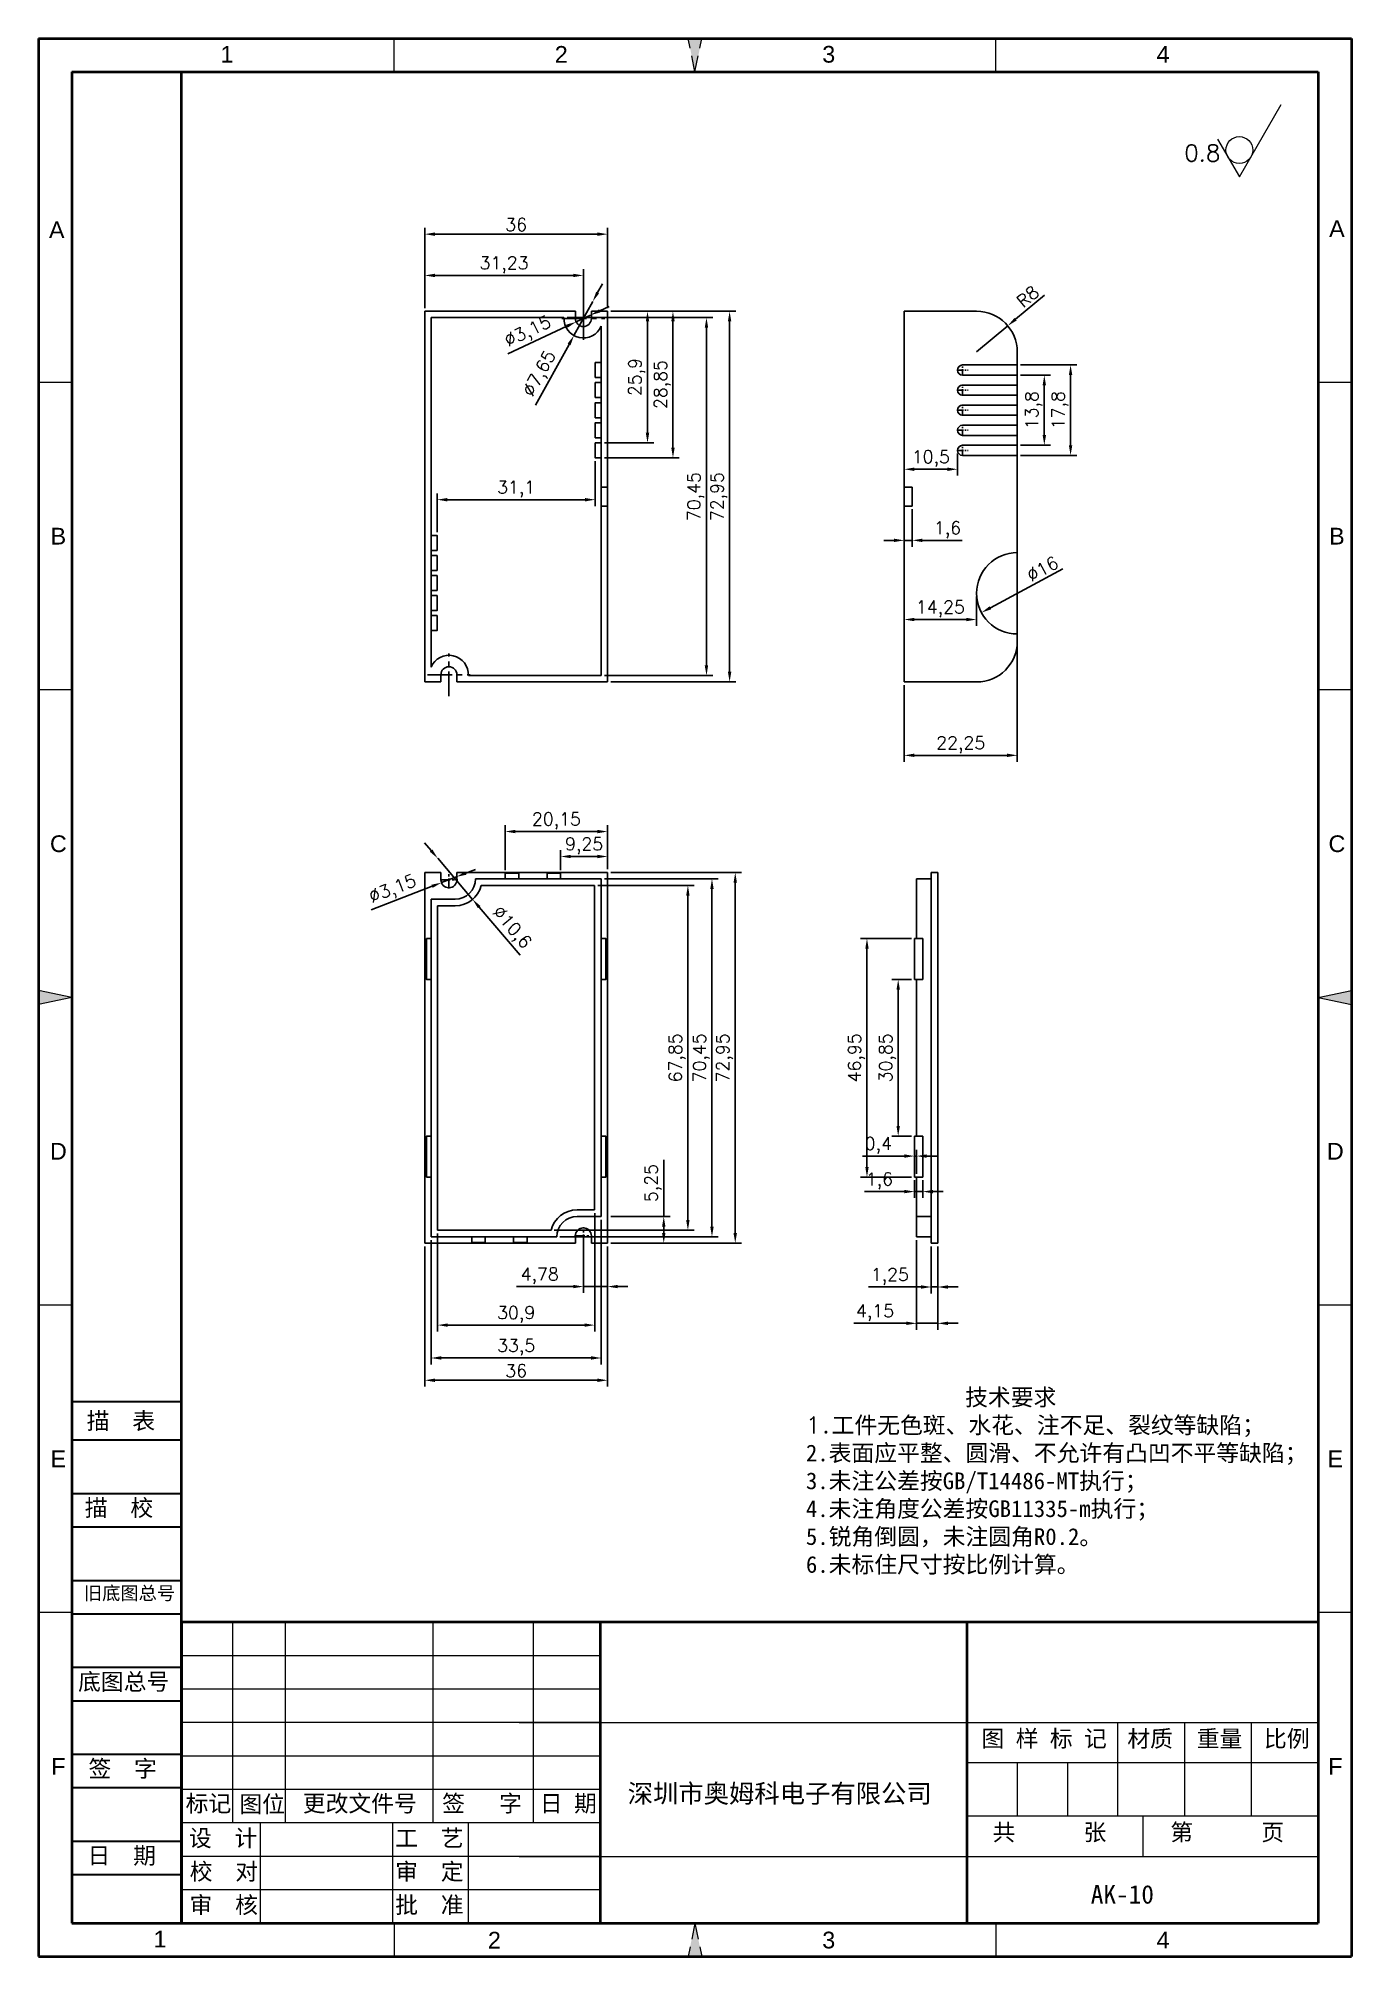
# Model space of a CAD drawing. Header units: millimetres. Extents: x 44042 to 44300, y -471 to -94.
import ezdxf
from ezdxf.enums import TextEntityAlignment as Align

# ---------------------------------------------------------------- set-up
doc = ezdxf.new("R2010")
doc.units = ezdxf.units.MM
for name, pattern in [('ACAD_ISO10W100', [18, 12, -3, 0, -3]), ('CENTER', [50.8, 31.75, -6.35, 6.35, -6.35]), ('HIDDEN2', [4.7625, 3.175, -1.5875])]:
    doc.linetypes.add(name, pattern=pattern)
for name, color, linetype, lineweight in [('dim', 82, 'Continuous', 9), ('图层1', 7, 'ACAD_ISO10W100', 15), ('图层2', 7, 'Continuous', 30), ('图层3', 7, 'Continuous', 15), ('图层4', 7, 'Continuous', 40), ('图层5', 7, 'HIDDEN2', 15), ('细实线', 3, 'Continuous', 18)]:
    doc.layers.add(name, color=color, linetype=linetype, lineweight=lineweight)
doc.layers.add('尺寸线', color=7, linetype='Continuous')
doc.styles.get("Standard").update_dxf_attribs({"font": 'txt', "bigfont": 'gbcbig.shx'})
doc.styles.add('样式 3', font='arial.ttf', dxfattribs={"height": 3.8})
doc.dimstyles.new('ISO-25', dxfattribs={"dimtxt": 2.5, "dimasz": 2.5, "dimexe": 1.25, "dimexo": 0.625, "dimtad": 1, "dimtxsty": 'Standard', "dimcen": 2.5, "dimadec": 0, "dimazin": 0, "dimtfac": 1, "dimtmove": 0, "dimatfit": 3, "dimfxl": 0, "dimarcsym": 0})

msp = doc.modelspace()

# ---------------------------------------------------------------- texts
at = {"layer": '图层1', "color": 0, "style": '样式 3'}
for s, p in [('B', (44045.629, -191.735)), ('B', (44297.207, -191.735)), ('C', (44045.629, -252.259)), ('C', (44297.207, -252.259)), ('D', (44045.629, -312.784)), ('D', (44296.898, -312.784)), ('E', (44045.629, -373.308)), ('E', (44296.898, -373.308)), ('F', (44045.629, -433.832)), ('F', (44296.898, -433.832))]:
    msp.add_text(s, height=3.289, dxfattribs=at).set_placement(p, align=Align.MIDDLE)
at = {"layer": '图层1', "color": 0, "attachment_point": 1}
for s, insert, char_height, width in [('{\\fSimSun|b0|i0|c134|p2;图 样 标 记}', (44227.275, -426.707), 3.28936, 40.80951), ('{\\fSimSun|b0|i0|c134|p2;材质 }', (44255.965, -426.721), 3.28936, 27.43366), ('{\\fSimSun|b0|i0|c134|p2;深圳市奥姆科电子有限公司}', (44157.659, -437.335), 3.65484, 69.05943), ('{\\fSimSun|b0|i0|c134|p2;标记}', (44070.673, -439.463), 3.28936, 9.21021), ('{\\fSimSun|b0|i0|c134|p2;图位}', (44081.236, -439.596), 3.28936, 9.21021), ('{\\fSimSun|b0|i0|c134|p2;更改文件号}', (44093.725, -439.463), 3.28936, 27.43366), ('{\\fSimSun|b0|i0|c134|p2;审  核}', (44071.447, -459.447), 3.28936, 26.67447), ('{\\fSimSun|b0|i0|c134|p2;批  准}', (44111.915, -459.447), 3.28936, 27.43366), ('{\\fSimSun|b0|i0|c134|p2;AK-10}', (44248.775, -457.183), 3.65484, 45.3439)]:
    msp.add_mtext(s, dxfattribs=dict(at, insert=insert, char_height=char_height, width=width))
at = {"layer": '图层2', "color": 0, "attachment_point": 1}
for s, insert, char_height, width in [('{\\fSimSun|b0|i0|c134|p2;描\\fSimSun|b0|i0|c0|p2;  \\fSimSun|b0|i0|c134|p2;表}', (44051.212, -364.202), 3.28932, 36.85909), ('{\\fSimSun|b0|i0|c134|p2;描\\fSimSun|b0|i0|c0|p2;  \\fSimSun|b0|i0|c134|p2;校}', (44050.837, -381.306), 3.28932, 36.85909), ('{\\fSimSun|b0|i0|c134|p2;旧底图总号}', (44050.652, -398.411), 2.63149, 36.85909), ('{\\fSimSun|b0|i0|c134|p2;底图总号}', (44049.511, -415.515), 3.28932, 36.85909), ('{\\fSimSun|b0|i0|c134|p2;重量 }', (44269.622, -426.721), 3.28936, 27.43366), ('{\\fSimSun|b0|i0|c134|p2;比例 }', (44282.856, -426.721), 3.28936, 27.43366), ('{\\fSimSun|b0|i0|c134|p2;签\\fSimSun|b0|i0|c0|p2;  \\fSimSun|b0|i0|c134|p2;字}', (44051.549, -432.62), 3.28932, 36.85909), ('{\\fSimSun|b0|i0|c134|p2;签   字}', (44121.154, -439.463), 3.28936, 27.43366), ('{\\fSimSun|b0|i0|c134|p2;日 期}', (44140.369, -439.463), 3.28936, 27.43366), ('{\\fSimSun|b0|i0|c134|p2;共      张}', (44229.443, -445.127), 3.28936, 36.39373), ('{\\fSimSun|b0|i0|c134|p2;第      页}', (44264.419, -445.127), 3.28936, 33.78054), ('{\\fSimSun|b0|i0|c134|p2;设  计}', (44071.319, -446.29), 3.28936, 25.4978), ('{\\fSimSun|b0|i0|c134|p2;工  艺}', (44111.915, -446.29), 3.28936, 27.43366), ('{\\fSimSun|b0|i0|c134|p2;日\\fSimSun|b0|i0|c0|p2;  \\fSimSun|b0|i0|c134|p2;期}', (44051.361, -449.724), 3.28932, 36.85909), ('{\\fSimSun|b0|i0|c134|p2;校  对}', (44071.478, -452.869), 3.28936, 23.85023), ('{\\fSimSun|b0|i0|c134|p2;审  定}', (44111.915, -452.869), 3.28936, 27.43366)]:
    msp.add_mtext(s, dxfattribs=dict(at, insert=insert, char_height=char_height, width=width))
at = {"layer": '图层3', "color": 0, "insert": (44192.728, -359.54), "char_height": 3.28936, "width": 155.79836, "attachment_point": 1}
msp.add_mtext('{\\fSimSun|b0|i0|c134|p54;              技术要求\\P}1{\\fSimSun|b0|i0|c134|p54;.工件无色斑、水花、注不足、裂纹等缺陷；\\P2.表面应平整、圆滑、不允许有凸凹不平等缺陷；\\P3.未注公差按GB/T14486-MT执行；\\P4.未注角度公差按GB11335-m执行；\\P5.锐角倒圆，未注圆角R0.2。}\\P{\\fSimSun|b0|i0|c134|p2;6.未标住尺寸按比例计算。}', dxfattribs=at)
at = {"layer": '图层5', "color": 0, "style": '样式 3'}
for s, p in [('1', (44078.797, -96.908)), ('2', (44144.584, -96.908)), ('3', (44197.214, -96.908)), ('4', (44263.001, -96.908)), ('A', (44045.31, -131.451)), ('A', (44297.207, -131.211)), ('1', (44065.64, -467.804)), ('2', (44131.427, -468)), ('3', (44197.214, -468)), ('4', (44263.001, -468))]:
    msp.add_text(s, height=3.289, dxfattribs=at).set_placement(p, align=Align.MIDDLE)
at = {"layer": '细实线', "color": 0, "insert": (44267.197, -114.7), "char_height": 3.2894, "width": 12.28066, "attachment_point": 1}
msp.add_mtext('0.8', dxfattribs=at)

# ---------------------------------------------------------------- blocks, each defined once
blk = doc.blocks.new('*D3560')
at = {"layer": 'Defpoints', "color": 0, "transparency": 16777216}
for p in [(44153.71, -257.92), (44178.82, -257.92), (44153.71, -330.87)]:
    blk.add_point(p, dxfattribs=at)
at = {"layer": 'dim', "color": 0, "lineweight": -2, "transparency": 16777216}
for p, q in [((44154.33, -257.92), (44180.07, -257.92)), ((44178.82, -328.87), (44178.82, -259.92)), ((44154.33, -330.87), (44180.07, -330.87))]:
    blk.add_line(p, q, dxfattribs=at)
at = {"layer": 'dim', "color": 0, "transparency": 16777216}
for points in [[(44178.48, -259.92), (44179.15, -259.92), (44178.82, -257.92)], [(44178.48, -328.87), (44179.15, -328.87), (44178.82, -330.87)]]:
    blk.add_solid(points, dxfattribs=at)
at = {"layer": 'dim', "color": 0, "transparency": 16777216, "insert": (44176.73, -294.4), "char_height": 2.5, "attachment_point": 5, "rotation": 90}
blk.add_mtext('72,95', dxfattribs=at)
blk = doc.blocks.new('*D3561')
at = {"layer": 'Defpoints', "color": 0, "transparency": 16777216}
for p in [(44153.71, -325.62), (44164.75, -325.62), (44154.33, -330.87)]:
    blk.add_point(p, dxfattribs=at)
at = {"layer": 'dim', "color": 0, "lineweight": -2, "transparency": 16777216}
for p, q in [((44164.75, -325.62), (44164.75, -314.46)), ((44154.33, -325.62), (44166, -325.62)), ((44164.75, -328.87), (44164.75, -327.62)), ((44154.96, -330.87), (44166, -330.87))]:
    blk.add_line(p, q, dxfattribs=at)
at = {"layer": 'dim', "color": 0, "transparency": 16777216}
for points in [[(44164.42, -327.62), (44165.08, -327.62), (44164.75, -325.62)], [(44164.42, -328.87), (44165.08, -328.87), (44164.75, -330.87)]]:
    blk.add_solid(points, dxfattribs=at)
at = {"layer": 'dim', "color": 0, "transparency": 16777216, "insert": (44162.67, -319.04), "char_height": 2.5, "attachment_point": 5, "rotation": 90}
blk.add_mtext('5,25', dxfattribs=at)
blk = doc.blocks.new('*D3562')
at = {"layer": 'Defpoints', "color": 0, "transparency": 16777216}
for p in [(44152.46, -259.17), (44174.24, -259.17), (44143.71, -329.62)]:
    blk.add_point(p, dxfattribs=at)
at = {"layer": 'dim', "color": 0, "lineweight": -2, "transparency": 16777216}
for p, q in [((44153.08, -259.17), (44175.49, -259.17)), ((44174.24, -327.62), (44174.24, -261.17)), ((44144.33, -329.62), (44175.49, -329.62))]:
    blk.add_line(p, q, dxfattribs=at)
at = {"layer": 'dim', "color": 0, "transparency": 16777216}
for points in [[(44173.9, -261.17), (44174.57, -261.17), (44174.24, -259.17)], [(44173.9, -327.62), (44174.57, -327.62), (44174.24, -329.62)]]:
    blk.add_solid(points, dxfattribs=at)
at = {"layer": 'dim', "color": 0, "transparency": 16777216, "insert": (44172.15, -294.4), "char_height": 2.5, "attachment_point": 5, "rotation": 90}
blk.add_mtext('70,45', dxfattribs=at)
blk = doc.blocks.new('*D3563')
at = {"layer": 'Defpoints', "color": 0, "transparency": 16777216}
for p in [(44151.16, -260.47), (44169.5, -260.47), (44142.57, -328.32)]:
    blk.add_point(p, dxfattribs=at)
at = {"layer": 'dim', "color": 0, "lineweight": -2, "transparency": 16777216}
for p, q in [((44151.78, -260.47), (44170.75, -260.47)), ((44169.5, -326.32), (44169.5, -262.47)), ((44143.19, -328.32), (44170.75, -328.32))]:
    blk.add_line(p, q, dxfattribs=at)
at = {"layer": 'dim', "color": 0, "transparency": 16777216}
for points in [[(44169.16, -262.47), (44169.83, -262.47), (44169.5, -260.47)], [(44169.16, -326.32), (44169.83, -326.32), (44169.5, -328.32)]]:
    blk.add_solid(points, dxfattribs=at)
at = {"layer": 'dim', "color": 0, "transparency": 16777216, "insert": (44167.41, -294.4), "char_height": 2.5, "attachment_point": 5, "rotation": 90}
blk.add_mtext('67,85', dxfattribs=at)
blk = doc.blocks.new('*D3564')
at = {"layer": 'Defpoints', "color": 0, "transparency": 16777216}
for p in [(44217.4, -330.87), (44218.65, -330.87), (44217.4, -339.49)]:
    blk.add_point(p, dxfattribs=at)
at = {"layer": 'dim', "color": 0, "lineweight": -2, "transparency": 16777216}
for p, q in [((44217.4, -331.5), (44217.4, -340.74)), ((44218.65, -331.5), (44218.65, -340.74)), ((44215.4, -339.49), (44205.07, -339.49)), ((44218.65, -339.49), (44217.4, -339.49)), ((44220.65, -339.49), (44222.65, -339.49))]:
    blk.add_line(p, q, dxfattribs=at)
at = {"layer": 'dim', "color": 0, "transparency": 16777216}
for points in [[(44215.4, -339.16), (44215.4, -339.82), (44217.4, -339.49)], [(44220.65, -339.16), (44220.65, -339.82), (44218.65, -339.49)]]:
    blk.add_solid(points, dxfattribs=at)
at = {"layer": 'dim', "color": 0, "transparency": 16777216, "insert": (44209.23, -337.41), "char_height": 2.5, "attachment_point": 5}
blk.add_mtext('1,25', dxfattribs=at)
blk = doc.blocks.new('*D3565')
at = {"layer": 'Defpoints', "color": 0, "transparency": 16777216}
for p in [(44214.5, -329.62), (44218.65, -330.87), (44214.5, -346.64)]:
    blk.add_point(p, dxfattribs=at)
at = {"layer": 'dim', "color": 0, "lineweight": -2, "transparency": 16777216}
for p, q in [((44214.5, -330.25), (44214.5, -347.89)), ((44218.65, -331.5), (44218.65, -347.89)), ((44212.5, -346.64), (44202.17, -346.64)), ((44218.65, -346.64), (44214.5, -346.64)), ((44220.65, -346.64), (44222.65, -346.64))]:
    blk.add_line(p, q, dxfattribs=at)
at = {"layer": 'dim', "color": 0, "transparency": 16777216}
for points in [[(44212.5, -346.31), (44212.5, -346.97), (44214.5, -346.64)], [(44220.65, -346.31), (44220.65, -346.97), (44218.65, -346.64)]]:
    blk.add_solid(points, dxfattribs=at)
at = {"layer": 'dim', "color": 0, "transparency": 16777216, "insert": (44206.33, -344.56), "char_height": 2.5, "attachment_point": 5}
blk.add_mtext('4,15', dxfattribs=at)
blk = doc.blocks.new('*D3566')
at = {"layer": 'Defpoints', "color": 0, "transparency": 16777216}
for p in [(44214.1, -317.87), (44214.1, -320.72), (44215.7, -317.87)]:
    blk.add_point(p, dxfattribs=at)
at = {"layer": 'dim', "color": 0, "lineweight": -2, "transparency": 16777216}
for p, q in [((44212.1, -320.72), (44204.27, -320.72)), ((44214.1, -318.5), (44214.1, -321.97)), ((44215.7, -320.72), (44214.1, -320.72)), ((44215.7, -318.5), (44215.7, -321.97)), ((44217.7, -320.72), (44219.7, -320.72))]:
    blk.add_line(p, q, dxfattribs=at)
at = {"layer": 'dim', "color": 0, "transparency": 16777216}
for points in [[(44212.1, -320.38), (44212.1, -321.05), (44214.1, -320.72)], [(44217.7, -320.38), (44217.7, -321.05), (44215.7, -320.72)]]:
    blk.add_solid(points, dxfattribs=at)
at = {"layer": 'dim', "color": 0, "transparency": 16777216, "insert": (44207.18, -318.63), "char_height": 2.5, "attachment_point": 5}
blk.add_mtext('1,6', dxfattribs=at)
blk = doc.blocks.new('*D3567')
at = {"layer": 'Defpoints', "color": 0, "transparency": 16777216}
for p in [(44214.1, -313.73), (44214.1, -317.87), (44214.5, -317.87)]:
    blk.add_point(p, dxfattribs=at)
at = {"layer": 'dim', "color": 0, "lineweight": -2, "transparency": 16777216}
for p, q in [((44214.1, -317.25), (44214.1, -312.48)), ((44214.5, -317.25), (44214.5, -312.48)), ((44212.1, -313.73), (44203.85, -313.73)), ((44214.5, -313.73), (44214.1, -313.73)), ((44216.5, -313.73), (44218.5, -313.73))]:
    blk.add_line(p, q, dxfattribs=at)
at = {"layer": 'dim', "color": 0, "transparency": 16777216}
for points in [[(44212.1, -313.39), (44212.1, -314.06), (44214.1, -313.73)], [(44216.5, -313.39), (44216.5, -314.06), (44214.5, -313.73)]]:
    blk.add_solid(points, dxfattribs=at)
at = {"layer": 'dim', "color": 0, "transparency": 16777216, "insert": (44206.97, -311.64), "char_height": 2.5, "attachment_point": 5}
blk.add_mtext('0,4', dxfattribs=at)
blk = doc.blocks.new('*D3568')
at = {"layer": 'Defpoints', "color": 0, "transparency": 16777216}
for p in [(44210.88, -278.97), (44214.1, -278.97), (44214.1, -309.82)]:
    blk.add_point(p, dxfattribs=at)
at = {"layer": 'dim', "color": 0, "lineweight": -2, "transparency": 16777216}
for p, q in [((44213.47, -278.97), (44209.63, -278.97)), ((44210.88, -307.82), (44210.88, -280.97)), ((44213.47, -309.82), (44209.63, -309.82))]:
    blk.add_line(p, q, dxfattribs=at)
at = {"layer": 'dim', "color": 0, "transparency": 16777216}
for points in [[(44210.55, -280.97), (44211.21, -280.97), (44210.88, -278.97)], [(44210.55, -307.82), (44211.21, -307.82), (44210.88, -309.82)]]:
    blk.add_solid(points, dxfattribs=at)
at = {"layer": 'dim', "color": 0, "transparency": 16777216, "insert": (44208.8, -294.4), "char_height": 2.5, "attachment_point": 5, "rotation": 90}
blk.add_mtext('30,85', dxfattribs=at)
blk = doc.blocks.new('*D3569')
at = {"layer": 'Defpoints', "color": 0, "transparency": 16777216}
for p in [(44204.74, -270.92), (44214.1, -270.92), (44214.1, -317.87)]:
    blk.add_point(p, dxfattribs=at)
at = {"layer": 'dim', "color": 0, "lineweight": -2, "transparency": 16777216}
for p, q in [((44213.47, -270.92), (44203.49, -270.92)), ((44204.74, -315.87), (44204.74, -272.92)), ((44213.47, -317.87), (44203.49, -317.87))]:
    blk.add_line(p, q, dxfattribs=at)
at = {"layer": 'dim', "color": 0, "transparency": 16777216}
for points in [[(44204.41, -272.92), (44205.07, -272.92), (44204.74, -270.92)], [(44204.41, -315.87), (44205.07, -315.87), (44204.74, -317.87)]]:
    blk.add_solid(points, dxfattribs=at)
at = {"layer": 'dim', "color": 0, "transparency": 16777216, "insert": (44202.66, -294.4), "char_height": 2.5, "attachment_point": 5, "rotation": 90}
blk.add_mtext('46,95', dxfattribs=at)
blk = doc.blocks.new('*D3570')
at = {"layer": 'Defpoints', "color": 0, "transparency": 16777216}
for p in [(44148.93, -329.45), (44153.71, -330.87), (44148.93, -339.41)]:
    blk.add_point(p, dxfattribs=at)
at = {"layer": 'dim', "color": 0, "lineweight": -2, "transparency": 16777216}
for p, q in [((44148.93, -330.07), (44148.93, -340.66)), ((44153.71, -331.5), (44153.71, -340.66)), ((44146.93, -339.41), (44135.76, -339.41)), ((44153.71, -339.41), (44148.93, -339.41)), ((44155.71, -339.41), (44157.71, -339.41))]:
    blk.add_line(p, q, dxfattribs=at)
at = {"layer": 'dim', "color": 0, "transparency": 16777216}
for points in [[(44146.93, -339.07), (44146.93, -339.74), (44148.93, -339.41)], [(44155.71, -339.07), (44155.71, -339.74), (44153.71, -339.41)]]:
    blk.add_solid(points, dxfattribs=at)
at = {"layer": 'dim', "color": 0, "transparency": 16777216, "insert": (44140.35, -337.32), "char_height": 2.5, "attachment_point": 5}
blk.add_mtext('4,78', dxfattribs=at)
blk = doc.blocks.new('*D3571')
at = {"layer": 'Defpoints', "color": 0, "transparency": 16777216}
for p in [(44144.46, -254.77), (44144.46, -258.07), (44153.71, -257.92)]:
    blk.add_point(p, dxfattribs=at)
at = {"layer": 'dim', "color": 0, "lineweight": -2, "transparency": 16777216}
for p, q in [((44144.46, -257.45), (44144.46, -253.52)), ((44151.71, -254.77), (44146.46, -254.77)), ((44153.71, -257.3), (44153.71, -253.52))]:
    blk.add_line(p, q, dxfattribs=at)
at = {"layer": 'dim', "color": 0, "transparency": 16777216}
for points in [[(44146.46, -254.44), (44146.46, -255.11), (44144.46, -254.77)], [(44151.71, -254.44), (44151.71, -255.11), (44153.71, -254.77)]]:
    blk.add_solid(points, dxfattribs=at)
at = {"layer": 'dim', "color": 0, "transparency": 16777216, "insert": (44149.08, -252.69), "char_height": 2.5, "attachment_point": 5}
blk.add_mtext('9,25', dxfattribs=at)
blk = doc.blocks.new('*D3572')
at = {"layer": 'Defpoints', "color": 0, "transparency": 16777216}
for p in [(44133.56, -249.86), (44133.56, -258.07), (44153.71, -257.92)]:
    blk.add_point(p, dxfattribs=at)
at = {"layer": 'dim', "color": 0, "lineweight": -2, "transparency": 16777216}
for p, q in [((44133.56, -257.45), (44133.56, -248.61)), ((44153.71, -257.3), (44153.71, -248.61)), ((44151.71, -249.86), (44135.56, -249.86))]:
    blk.add_line(p, q, dxfattribs=at)
at = {"layer": 'dim', "color": 0, "transparency": 16777216}
for points in [[(44135.56, -249.53), (44135.56, -250.2), (44133.56, -249.86)], [(44151.71, -249.53), (44151.71, -250.2), (44153.71, -249.86)]]:
    blk.add_solid(points, dxfattribs=at)
at = {"layer": 'dim', "color": 0, "transparency": 16777216, "insert": (44143.63, -247.78), "char_height": 2.5, "attachment_point": 5}
blk.add_mtext('20,15', dxfattribs=at)
blk = doc.blocks.new('*D3573')
at = {"layer": 'Defpoints', "color": 0, "transparency": 16777216}
for p in [(44120.27, -255.13), (44127.14, -263.21)]:
    blk.add_point(p, dxfattribs=at)
at = {"layer": 'dim', "color": 0, "lineweight": -2, "transparency": 16777216}
for p, q in [((44118.98, -253.61), (44117.68, -252.09)), ((44120.27, -255.13), (44127.14, -263.21)), ((44136.47, -274.2), (44128.43, -264.74))]:
    blk.add_line(p, q, dxfattribs=at)
at = {"layer": 'dim', "color": 0, "transparency": 16777216}
for points in [[(44119.23, -253.39), (44118.72, -253.83), (44120.27, -255.13)], [(44128.69, -264.52), (44128.18, -264.95), (44127.14, -263.21)]]:
    blk.add_solid(points, dxfattribs=at)
at = {"layer": 'dim', "color": 0, "transparency": 16777216, "insert": (44134.69, -268.88), "char_height": 2.5, "attachment_point": 5, "rotation": 310.3628}
blk.add_mtext('∅10,6', dxfattribs=at)
blk = doc.blocks.new('*D3574')
at = {"layer": 'Defpoints', "color": 0, "transparency": 16777216}
for p in [(44121.01, -259.92), (44123.95, -258.78)]:
    blk.add_point(p, dxfattribs=at)
at = {"layer": 'dim', "color": 0, "lineweight": -2, "transparency": 16777216}
for p, q in [((44123.95, -258.78), (44121.01, -259.92)), ((44125.81, -258.05), (44127.68, -257.33)), ((44107.19, -265.3), (44119.15, -260.64))]:
    blk.add_line(p, q, dxfattribs=at)
at = {"layer": 'dim', "color": 0, "transparency": 16777216}
for points in [[(44119.03, -260.33), (44119.27, -260.95), (44121.01, -259.92)], [(44125.69, -257.74), (44125.93, -258.36), (44123.95, -258.78)]]:
    blk.add_solid(points, dxfattribs=at)
at = {"layer": 'dim', "color": 0, "transparency": 16777216, "insert": (44111.48, -261.39), "char_height": 2.5, "attachment_point": 5, "rotation": 21.2509}
blk.add_mtext('∅3,15', dxfattribs=at)
blk = doc.blocks.new('*D3575')
at = {"layer": 'Defpoints', "color": 0, "transparency": 16777216}
for p in [(44117.71, -330.87), (44153.71, -330.87), (44117.71, -357.84)]:
    blk.add_point(p, dxfattribs=at)
at = {"layer": 'dim', "color": 0, "lineweight": -2, "transparency": 16777216}
for p, q in [((44117.71, -331.5), (44117.71, -359.09)), ((44153.71, -331.5), (44153.71, -359.09)), ((44151.71, -357.84), (44119.71, -357.84))]:
    blk.add_line(p, q, dxfattribs=at)
at = {"layer": 'dim', "color": 0, "transparency": 16777216}
for points in [[(44119.71, -357.51), (44119.71, -358.18), (44117.71, -357.84)], [(44151.71, -357.51), (44151.71, -358.18), (44153.71, -357.84)]]:
    blk.add_solid(points, dxfattribs=at)
at = {"layer": 'dim', "color": 0, "transparency": 16777216, "insert": (44135.71, -355.97), "char_height": 2.5, "attachment_point": 5}
blk.add_mtext('36', dxfattribs=at)
blk = doc.blocks.new('*D3576')
at = {"layer": 'Defpoints', "color": 0, "transparency": 16777216}
for p in [(44152.46, -325.62), (44118.96, -329.62), (44152.46, -353.46)]:
    blk.add_point(p, dxfattribs=at)
at = {"layer": 'dim', "color": 0, "lineweight": -2, "transparency": 16777216}
for p, q in [((44152.46, -326.25), (44152.46, -354.71)), ((44118.96, -330.25), (44118.96, -354.71)), ((44120.96, -353.46), (44150.46, -353.46))]:
    blk.add_line(p, q, dxfattribs=at)
at = {"layer": 'dim', "color": 0, "transparency": 16777216}
for points in [[(44120.96, -353.12), (44120.96, -353.79), (44118.96, -353.46)], [(44150.46, -353.12), (44150.46, -353.79), (44152.46, -353.46)]]:
    blk.add_solid(points, dxfattribs=at)
at = {"layer": 'dim', "color": 0, "transparency": 16777216, "insert": (44135.71, -351.37), "char_height": 2.5, "attachment_point": 5}
blk.add_mtext('33,5', dxfattribs=at)
blk = doc.blocks.new('*D3577')
at = {"layer": 'Defpoints', "color": 0, "transparency": 16777216}
for p in [(44151.16, -324.32), (44120.26, -328.32), (44151.16, -346.99)]:
    blk.add_point(p, dxfattribs=at)
at = {"layer": 'dim', "color": 0, "lineweight": -2, "transparency": 16777216}
for p, q in [((44151.16, -324.95), (44151.16, -348.24)), ((44120.26, -328.95), (44120.26, -348.24)), ((44122.26, -346.99), (44149.16, -346.99))]:
    blk.add_line(p, q, dxfattribs=at)
at = {"layer": 'dim', "color": 0, "transparency": 16777216}
for points in [[(44122.26, -346.66), (44122.26, -347.32), (44120.26, -346.99)], [(44149.16, -346.66), (44149.16, -347.32), (44151.16, -346.99)]]:
    blk.add_solid(points, dxfattribs=at)
at = {"layer": 'dim', "color": 0, "transparency": 16777216, "insert": (44135.71, -344.91), "char_height": 2.5, "attachment_point": 5}
blk.add_mtext('30,9', dxfattribs=at)
blk = doc.blocks.new('*D3578')
at = {"layer": 'Defpoints', "color": 0, "transparency": 16777216}
for p in [(44234.31, -210.98), (44212.06, -220.43), (44234.31, -234.87)]:
    blk.add_point(p, dxfattribs=at)
at = {"layer": 'dim', "color": 0, "lineweight": -2, "transparency": 16777216}
for p, q in [((44234.31, -211.61), (44234.31, -236.12)), ((44212.06, -221.05), (44212.06, -236.12)), ((44214.06, -234.87), (44232.31, -234.87))]:
    blk.add_line(p, q, dxfattribs=at)
at = {"layer": 'dim', "color": 0, "transparency": 16777216}
for points in [[(44214.06, -234.53), (44214.06, -235.2), (44212.06, -234.87)], [(44232.31, -234.53), (44232.31, -235.2), (44234.31, -234.87)]]:
    blk.add_solid(points, dxfattribs=at)
at = {"layer": 'dim', "color": 0, "transparency": 16777216, "insert": (44223.19, -232.78), "char_height": 2.5, "attachment_point": 5}
blk.add_mtext('22,25', dxfattribs=at)
blk = doc.blocks.new('*D3579')
at = {"layer": 'Defpoints', "color": 0, "transparency": 16777216}
for p in [(44212.06, -202.98), (44226.31, -202.98), (44212.06, -208.14)]:
    blk.add_point(p, dxfattribs=at)
at = {"layer": 'dim', "color": 0, "lineweight": -2, "transparency": 16777216}
for p, q in [((44212.06, -203.61), (44212.06, -209.39)), ((44226.31, -203.61), (44226.31, -209.39)), ((44224.31, -208.14), (44214.06, -208.14))]:
    blk.add_line(p, q, dxfattribs=at)
at = {"layer": 'dim', "color": 0, "transparency": 16777216}
for points in [[(44214.06, -207.81), (44214.06, -208.47), (44212.06, -208.14)], [(44224.31, -207.81), (44224.31, -208.47), (44226.31, -208.14)]]:
    blk.add_solid(points, dxfattribs=at)
at = {"layer": 'dim', "color": 0, "transparency": 16777216, "insert": (44219.19, -206.06), "char_height": 2.5, "attachment_point": 5}
blk.add_mtext('14,25', dxfattribs=at)
blk = doc.blocks.new('*D3580')
at = {"layer": 'Defpoints', "color": 0, "transparency": 16777216}
for p in [(44212.06, -185.83), (44213.66, -185.83), (44213.66, -192.56)]:
    blk.add_point(p, dxfattribs=at)
at = {"layer": 'dim', "color": 0, "lineweight": -2, "transparency": 16777216}
for p, q in [((44212.06, -186.45), (44212.06, -193.81)), ((44213.66, -186.45), (44213.66, -193.81)), ((44210.06, -192.56), (44208.06, -192.56)), ((44212.06, -192.56), (44213.66, -192.56)), ((44215.66, -192.56), (44223.49, -192.56))]:
    blk.add_line(p, q, dxfattribs=at)
at = {"layer": 'dim', "color": 0, "transparency": 16777216}
for points in [[(44210.06, -192.23), (44210.06, -192.9), (44212.06, -192.56)], [(44215.66, -192.23), (44215.66, -192.9), (44213.66, -192.56)]]:
    blk.add_solid(points, dxfattribs=at)
at = {"layer": 'dim', "color": 0, "transparency": 16777216, "insert": (44220.58, -190.48), "char_height": 2.5, "attachment_point": 5}
blk.add_mtext('1,6', dxfattribs=at)
blk = doc.blocks.new('*D3581')
at = {"layer": 'Defpoints', "color": 0, "transparency": 16777216}
for p in [(44212.06, -174.85), (44222.56, -174.85), (44212.06, -178.57)]:
    blk.add_point(p, dxfattribs=at)
at = {"layer": 'dim', "color": 0, "lineweight": -2, "transparency": 16777216}
for p, q in [((44212.06, -175.48), (44212.06, -179.82)), ((44222.56, -175.48), (44222.56, -179.82)), ((44220.56, -178.57), (44214.06, -178.57))]:
    blk.add_line(p, q, dxfattribs=at)
at = {"layer": 'dim', "color": 0, "transparency": 16777216}
for points in [[(44214.06, -178.24), (44214.06, -178.91), (44212.06, -178.57)], [(44220.56, -178.24), (44220.56, -178.91), (44222.56, -178.57)]]:
    blk.add_solid(points, dxfattribs=at)
at = {"layer": 'dim', "color": 0, "transparency": 16777216, "insert": (44217.31, -176.49), "char_height": 2.5, "attachment_point": 5}
blk.add_mtext('10,5', dxfattribs=at)
blk = doc.blocks.new('*D3582')
at = {"layer": 'Defpoints', "color": 0, "transparency": 16777216}
for p in [(44234.31, -158.05), (44244.8, -158.05), (44234.31, -175.85)]:
    blk.add_point(p, dxfattribs=at)
at = {"layer": 'dim', "color": 0, "lineweight": -2, "transparency": 16777216}
for p, q in [((44234.94, -158.05), (44246.05, -158.05)), ((44244.8, -173.85), (44244.8, -160.05)), ((44234.94, -175.85), (44246.05, -175.85))]:
    blk.add_line(p, q, dxfattribs=at)
at = {"layer": 'dim', "color": 0, "transparency": 16777216}
for points in [[(44244.47, -160.05), (44245.14, -160.05), (44244.8, -158.05)], [(44244.47, -173.85), (44245.14, -173.85), (44244.8, -175.85)]]:
    blk.add_solid(points, dxfattribs=at)
at = {"layer": 'dim', "color": 0, "transparency": 16777216, "insert": (44242.72, -166.95), "char_height": 2.5, "attachment_point": 5, "rotation": 90}
blk.add_mtext('17,8', dxfattribs=at)
blk = doc.blocks.new('*D3583')
at = {"layer": 'Defpoints', "color": 0, "transparency": 16777216}
for p in [(44234.31, -160.05), (44234.31, -173.85), (44239.63, -173.85)]:
    blk.add_point(p, dxfattribs=at)
at = {"layer": 'dim', "color": 0, "lineweight": -2, "transparency": 16777216}
for p, q in [((44234.94, -160.05), (44240.88, -160.05)), ((44239.63, -162.05), (44239.63, -171.85)), ((44234.94, -173.85), (44240.88, -173.85))]:
    blk.add_line(p, q, dxfattribs=at)
at = {"layer": 'dim', "color": 0, "transparency": 16777216}
for points in [[(44239.3, -162.05), (44239.97, -162.05), (44239.63, -160.05)], [(44239.3, -171.85), (44239.97, -171.85), (44239.63, -173.85)]]:
    blk.add_solid(points, dxfattribs=at)
at = {"layer": 'dim', "color": 0, "transparency": 16777216, "insert": (44237.55, -166.95), "char_height": 2.5, "attachment_point": 5, "rotation": 90}
blk.add_mtext('13,8', dxfattribs=at)
blk = doc.blocks.new('*D3584')
at = {"layer": 'Defpoints', "color": 0, "transparency": 16777216}
for p in [(44232.44, -150.34), (44226.31, -155.48)]:
    blk.add_point(p, dxfattribs=at)
at = {"layer": 'dim', "color": 0, "lineweight": -2, "transparency": 16777216}
for p, q in [((44239.65, -144.29), (44233.97, -149.05)), ((44226.31, -155.48), (44232.44, -150.34))]:
    blk.add_line(p, q, dxfattribs=at)
at = {"layer": 'dim', "color": 0, "transparency": 16777216}
blk.add_solid([(44233.76, -148.8), (44234.19, -149.31), (44232.44, -150.34)], dxfattribs=at)
at = {"layer": 'dim', "color": 0, "transparency": 16777216, "insert": (44236.37, -144.59), "char_height": 2.5, "attachment_point": 5, "rotation": 39.9956}
blk.add_mtext('R8', dxfattribs=at)
blk = doc.blocks.new('*D3585')
at = {"layer": 'Defpoints', "color": 0, "transparency": 16777216}
for p in [(44241.35, -199.18), (44227.27, -206.78)]:
    blk.add_point(p, dxfattribs=at)
at = {"layer": 'dim', "color": 0, "lineweight": -2, "transparency": 16777216}
blk.add_line((44243.28, -198.14), (44229.03, -205.83), dxfattribs=at)
at = {"layer": 'dim', "color": 0, "transparency": 16777216}
blk.add_solid([(44228.87, -205.54), (44229.19, -206.13), (44227.27, -206.78)], dxfattribs=at)
at = {"layer": 'dim', "color": 0, "transparency": 16777216, "insert": (44239.27, -198.17), "char_height": 2.5, "attachment_point": 5, "rotation": 28.3521}
blk.add_mtext('∅16', dxfattribs=at)
blk = doc.blocks.new('*D3586')
at = {"layer": 'Defpoints', "color": 0, "transparency": 16777216}
for p in [(44153.71, -147.48), (44177.71, -147.48), (44153.71, -220.43)]:
    blk.add_point(p, dxfattribs=at)
at = {"layer": 'dim', "color": 0, "lineweight": -2, "transparency": 16777216}
for p, q in [((44154.33, -147.48), (44178.96, -147.48)), ((44177.71, -218.43), (44177.71, -149.48)), ((44154.33, -220.43), (44178.96, -220.43))]:
    blk.add_line(p, q, dxfattribs=at)
at = {"layer": 'dim', "color": 0, "transparency": 16777216}
for points in [[(44177.37, -149.48), (44178.04, -149.48), (44177.71, -147.48)], [(44177.37, -218.43), (44178.04, -218.43), (44177.71, -220.43)]]:
    blk.add_solid(points, dxfattribs=at)
at = {"layer": 'dim', "color": 0, "transparency": 16777216, "insert": (44175.62, -183.95), "char_height": 2.5, "attachment_point": 5, "rotation": 90}
blk.add_mtext('72,95', dxfattribs=at)
blk = doc.blocks.new('*D3587')
at = {"layer": 'Defpoints', "color": 0, "transparency": 16777216}
for p in [(44145.11, -148.73), (44173.16, -148.73), (44152.46, -219.18)]:
    blk.add_point(p, dxfattribs=at)
at = {"layer": 'dim', "color": 0, "lineweight": -2, "transparency": 16777216}
for p, q in [((44145.73, -148.73), (44174.41, -148.73)), ((44173.16, -217.18), (44173.16, -150.73)), ((44153.08, -219.18), (44174.41, -219.18))]:
    blk.add_line(p, q, dxfattribs=at)
at = {"layer": 'dim', "color": 0, "transparency": 16777216}
for points in [[(44172.82, -150.73), (44173.49, -150.73), (44173.16, -148.73)], [(44172.82, -217.18), (44173.49, -217.18), (44173.16, -219.18)]]:
    blk.add_solid(points, dxfattribs=at)
at = {"layer": 'dim', "color": 0, "transparency": 16777216, "insert": (44171.07, -183.95), "char_height": 2.5, "attachment_point": 5, "rotation": 90}
blk.add_mtext('70,45', dxfattribs=at)
blk = doc.blocks.new('*D3588')
at = {"layer": 'Defpoints', "color": 0, "transparency": 16777216}
for p in [(44153.71, -147.48), (44166.56, -147.48), (44152.46, -176.33)]:
    blk.add_point(p, dxfattribs=at)
at = {"layer": 'dim', "color": 0, "lineweight": -2, "transparency": 16777216}
for p, q in [((44154.33, -147.48), (44167.81, -147.48)), ((44166.56, -174.33), (44166.56, -149.48)), ((44153.08, -176.33), (44167.81, -176.33))]:
    blk.add_line(p, q, dxfattribs=at)
at = {"layer": 'dim', "color": 0, "transparency": 16777216}
for points in [[(44166.23, -149.48), (44166.9, -149.48), (44166.56, -147.48)], [(44166.23, -174.33), (44166.9, -174.33), (44166.56, -176.33)]]:
    blk.add_solid(points, dxfattribs=at)
at = {"layer": 'dim', "color": 0, "transparency": 16777216, "insert": (44164.48, -161.9), "char_height": 2.5, "attachment_point": 5, "rotation": 90}
blk.add_mtext('28,85', dxfattribs=at)
blk = doc.blocks.new('*D3589')
at = {"layer": 'Defpoints', "color": 0, "transparency": 16777216}
for p in [(44154.33, -147.48), (44161.55, -147.48), (44152.46, -173.38)]:
    blk.add_point(p, dxfattribs=at)
at = {"layer": 'dim', "color": 0, "lineweight": -2, "transparency": 16777216}
for p, q in [((44154.96, -147.48), (44162.8, -147.48)), ((44161.55, -171.38), (44161.55, -149.48)), ((44153.08, -173.38), (44162.8, -173.38))]:
    blk.add_line(p, q, dxfattribs=at)
at = {"layer": 'dim', "color": 0, "transparency": 16777216}
for points in [[(44161.22, -149.48), (44161.89, -149.48), (44161.55, -147.48)], [(44161.22, -171.38), (44161.89, -171.38), (44161.55, -173.38)]]:
    blk.add_solid(points, dxfattribs=at)
at = {"layer": 'dim', "color": 0, "transparency": 16777216, "insert": (44159.47, -160.43), "char_height": 2.5, "attachment_point": 5, "rotation": 90}
blk.add_mtext('25,9', dxfattribs=at)
blk = doc.blocks.new('*D3590')
at = {"layer": 'Defpoints', "color": 0, "transparency": 16777216}
for p in [(44153.71, -132.31), (44117.71, -147.48), (44153.71, -147.48)]:
    blk.add_point(p, dxfattribs=at)
at = {"layer": 'dim', "color": 0, "lineweight": -2, "transparency": 16777216}
for p, q in [((44117.71, -146.85), (44117.71, -131.06)), ((44153.71, -146.85), (44153.71, -131.06)), ((44119.71, -132.31), (44151.71, -132.31))]:
    blk.add_line(p, q, dxfattribs=at)
at = {"layer": 'dim', "color": 0, "transparency": 16777216}
for points in [[(44119.71, -131.98), (44119.71, -132.64), (44117.71, -132.31)], [(44151.71, -131.98), (44151.71, -132.64), (44153.71, -132.31)]]:
    blk.add_solid(points, dxfattribs=at)
at = {"layer": 'dim', "color": 0, "transparency": 16777216, "insert": (44135.71, -130.44), "char_height": 2.5, "attachment_point": 5}
blk.add_mtext('36', dxfattribs=at)
blk = doc.blocks.new('*D3591')
at = {"layer": 'Defpoints', "color": 0, "transparency": 16777216}
for p in [(44148.93, -140.43), (44117.71, -147.48), (44148.93, -148.9)]:
    blk.add_point(p, dxfattribs=at)
at = {"layer": 'dim', "color": 0, "lineweight": -2, "transparency": 16777216}
for p, q in [((44117.71, -146.85), (44117.71, -139.18)), ((44148.93, -148.28), (44148.93, -139.18)), ((44119.71, -140.43), (44146.93, -140.43))]:
    blk.add_line(p, q, dxfattribs=at)
at = {"layer": 'dim', "color": 0, "transparency": 16777216}
for points in [[(44119.71, -140.1), (44119.71, -140.77), (44117.71, -140.43)], [(44146.93, -140.1), (44146.93, -140.77), (44148.93, -140.43)]]:
    blk.add_solid(points, dxfattribs=at)
at = {"layer": 'dim', "color": 0, "transparency": 16777216, "insert": (44133.32, -138.35), "char_height": 2.5, "attachment_point": 5}
blk.add_mtext('31,23', dxfattribs=at)
blk = doc.blocks.new('*D3592')
at = {"layer": 'Defpoints', "color": 0, "transparency": 16777216}
for p in [(44150.78, -145.55), (44147.08, -152.25)]:
    blk.add_point(p, dxfattribs=at)
at = {"layer": 'dim', "color": 0, "lineweight": -2, "transparency": 16777216}
for p, q in [((44151.74, -143.8), (44152.71, -142.05)), ((44150.78, -145.55), (44147.08, -152.25)), ((44139.52, -165.97), (44146.12, -154.01))]:
    blk.add_line(p, q, dxfattribs=at)
at = {"layer": 'dim', "color": 0, "transparency": 16777216}
for points in [[(44151.45, -143.64), (44152.03, -143.96), (44150.78, -145.55)], [(44145.83, -153.84), (44146.41, -154.17), (44147.08, -152.25)]]:
    blk.add_solid(points, dxfattribs=at)
at = {"layer": 'dim', "color": 0, "transparency": 16777216, "insert": (44140.51, -159.86), "char_height": 2.5, "attachment_point": 5, "rotation": 61.1378}
blk.add_mtext('∅7,65', dxfattribs=at)
blk = doc.blocks.new('*D3593')
at = {"layer": 'Defpoints', "color": 0, "transparency": 16777216}
for p in [(44147.5, -149.57), (44150.36, -148.24)]:
    blk.add_point(p, dxfattribs=at)
at = {"layer": 'dim', "color": 0, "lineweight": -2, "transparency": 16777216}
for p, q in [((44152.17, -147.39), (44153.98, -146.54)), ((44134.08, -155.87), (44145.69, -150.42)), ((44150.36, -148.24), (44147.5, -149.57))]:
    blk.add_line(p, q, dxfattribs=at)
at = {"layer": 'dim', "color": 0, "transparency": 16777216}
for points in [[(44152.03, -147.08), (44152.31, -147.69), (44150.36, -148.24)], [(44145.55, -150.12), (44145.84, -150.72), (44147.5, -149.57)]]:
    blk.add_solid(points, dxfattribs=at)
at = {"layer": 'dim', "color": 0, "transparency": 16777216, "insert": (44138.09, -151.69), "char_height": 2.5, "attachment_point": 5, "rotation": 25.1309}
blk.add_mtext('∅3,15', dxfattribs=at)
blk = doc.blocks.new('*D3594')
at = {"layer": 'Defpoints', "color": 0, "transparency": 16777216}
for p in [(44151.26, -176.33), (44151.26, -184.56), (44120.16, -191.58)]:
    blk.add_point(p, dxfattribs=at)
at = {"layer": 'dim', "color": 0, "lineweight": -2, "transparency": 16777216}
for p, q in [((44151.26, -176.95), (44151.26, -185.81)), ((44120.16, -190.95), (44120.16, -183.31)), ((44122.16, -184.56), (44149.26, -184.56))]:
    blk.add_line(p, q, dxfattribs=at)
at = {"layer": 'dim', "color": 0, "transparency": 16777216}
for points in [[(44122.16, -184.23), (44122.16, -184.9), (44120.16, -184.56)], [(44149.26, -184.23), (44149.26, -184.9), (44151.26, -184.56)]]:
    blk.add_solid(points, dxfattribs=at)
at = {"layer": 'dim', "color": 0, "transparency": 16777216, "insert": (44135.71, -182.48), "char_height": 2.5, "attachment_point": 5}
blk.add_mtext('31,1', dxfattribs=at)

# ---------------------------------------------------------------- dimensions: what is measured, and where the dimension line sits
at = {"layer": 'dim'}
for base, p1, p2, picture, middle in [((44153.706, -132.311), (44117.706, -147.479), (44153.706, -147.479), '*D3590', (44135.706, -130.436)), ((44148.930600532, -140.432858807), (44117.705600532, -147.479182107), (44148.930600532, -148.904182107), '*D3591', (44133.318100532, -138.349525473)), ((44151.256, -184.563), (44120.156, -191.579), (44151.256, -176.329), '*D3594', (44135.706, -182.48)), ((44212.061, -178.575), (44222.561, -174.854), (44212.061, -174.854), '*D3581', (44217.311, -176.491)), ((44213.661, -192.563), (44212.061, -185.829), (44213.661, -185.829), '*D3580', (44220.577, -190.48)), ((44212.061, -208.141), (44226.311, -202.983), (44212.061, -202.983), '*D3579', (44219.186, -206.058)), ((44234.311, -234.867), (44212.061, -220.429), (44234.311, -210.983), '*D3578', (44223.186, -232.784)), ((44133.556, -249.865), (44153.706, -257.923), (44133.556, -258.073), '*D3572', (44143.631, -247.782)), ((44144.456, -254.773), (44153.706, -257.923), (44144.456, -258.073), '*D3571', (44149.081, -252.689)), ((44214.1, -313.727), (44214.5, -317.873), (44214.1, -317.873), '*D3567', (44206.975, -311.643)), ((44214.1, -320.715), (44215.7, -317.873), (44214.1, -317.873), '*D3566', (44207.183, -318.632)), ((44151.156, -346.989), (44120.256, -328.323), (44151.156, -324.323), '*D3577', (44135.706, -344.906)), ((44152.456, -353.456), (44118.956, -329.623), (44152.456, -325.623), '*D3576', (44135.706, -351.373)), ((44117.706, -357.844), (44153.706, -330.873), (44117.706, -330.873), '*D3575', (44135.706, -355.969)), ((44148.930600532, -339.406444284), (44153.705600532, -330.873118268), (44148.930600532, -329.448118268), '*D3570', (44140.347267199, -337.323110951)), ((44214.5, -346.639), (44218.65, -330.873), (44214.5, -329.623), '*D3565', (44206.333, -344.555)), ((44217.4, -339.491), (44218.65, -330.873), (44217.4, -330.873), '*D3564', (44209.233, -337.408))]:
    dim = msp.add_linear_dim(base=base, p1=p1, p2=p2, dimstyle='ISO-25', override={"dimasz": 2}, dxfattribs=at)
    dim.commit()
    dim.dimension.update_dxf_attribs({"geometry": picture, "text_midpoint": middle})
for p1, p2, picture, middle in [((44150.777, -145.554), (44147.084, -152.254), '*D3592', (44140.513, -159.86)), ((44150.357, -148.235), (44147.505, -149.573), '*D3593', (44138.095, -151.686)), ((44120.273, -255.135), (44127.138, -263.212), '*D3573', (44134.689, -268.879)), ((44123.949, -258.777), (44121.013, -259.919), '*D3574', (44111.481, -261.39))]:
    dim = msp.add_diameter_dim_2p(p1=p1, p2=p2, dimstyle='ISO-25', override={"dimasz": 2}, dxfattribs=at)
    dim.commit()
    dim.dimension.update_dxf_attribs({"geometry": picture, "text_midpoint": middle})
dim = msp.add_radius_dim(center=(44226.311, -155.479), mpoint=(44232.439, -150.337), dimstyle='ISO-25', override={"dimasz": 2}, dxfattribs=at)
dim.commit()
dim.dimension.update_dxf_attribs({"geometry": '*D3584', "text_midpoint": (44236.374, -144.589)})
for base, p1, p2, picture, middle in [((44173.158, -148.729), (44152.456, -219.179), (44145.11, -148.729), '*D3587', (44171.074, -183.954)), ((44166.564, -147.479), (44152.456, -176.329), (44153.706, -147.479), '*D3588', (44164.48, -161.904)), ((44161.553, -147.479), (44152.456, -173.379), (44154.331, -147.479), '*D3589', (44159.47, -160.429)), ((44177.705, -147.479), (44153.706, -220.429), (44153.706, -147.479), '*D3586', (44175.622, -183.954)), ((44244.803, -158.054), (44234.311, -175.854), (44234.311, -158.054), '*D3582', (44242.719, -166.954)), ((44239.635, -173.854), (44234.311, -160.054), (44234.311, -173.854), '*D3583', (44237.551, -166.954)), ((44174.238, -259.173), (44143.706, -329.623), (44152.456, -259.173), '*D3562', (44172.155, -294.398)), ((44178.815, -257.923), (44153.706, -330.873), (44153.706, -257.923), '*D3560', (44176.732, -294.398)), ((44169.496, -260.473), (44142.568, -328.323), (44151.156, -260.473), '*D3563', (44167.413, -294.398)), ((44204.741, -270.923), (44214.1, -317.873), (44214.1, -270.923), '*D3569', (44202.658, -294.398)), ((44210.879, -278.973), (44214.1, -309.823), (44214.1, -278.973), '*D3568', (44208.796, -294.398)), ((44164.75, -325.623), (44154.331, -330.873), (44153.706, -325.623), '*D3561', (44162.667, -319.04))]:
    dim = msp.add_linear_dim(base=base, p1=p1, p2=p2, angle=90, dimstyle='ISO-25', override={"dimasz": 2}, dxfattribs=at)
    dim.commit()
    dim.dimension.update_dxf_attribs({"geometry": picture, "text_midpoint": middle})
dim = msp.add_diameter_dim_2p(p1=(44241.351, -199.184), p2=(44227.27, -206.783), dimstyle='ISO-25', override={"dimasz": 2, "dimtmove": 1}, dxfattribs=at)
dim.commit()
dim.dimension.update_dxf_attribs({"geometry": '*D3585', "text_midpoint": (44240.165, -199.824), "dimtype": 163})

# ---------------------------------------------------------------- hatches: boundary and pattern name
at = {"layer": '图层1'}
for points in [[(44048.272, -282.522), (44041.693, -281.168), (44041.693, -283.876)], [(44293.527, -282.522), (44300.105, -281.168), (44300.105, -283.876)]]:
    msp.add_hatch(color=0, dxfattribs=at).paths.add_polyline_path(points)
at = {"layer": '图层5'}
for points in [[(44170.899, -100.357), (44169.545, -93.778), (44172.253, -93.778)], [(44170.899, -464.686), (44169.545, -471.265), (44172.253, -471.265)]]:
    msp.add_hatch(color=0, dxfattribs=at).paths.add_polyline_path(points)

# ---------------------------------------------------------------- linework, layer by layer
at = {"color": 1, "linetype": 'CENTER', "ltscale": 0.153}
for p, q in [((44148.931, -153.112), (44148.931, -144.697)), ((44144.723, -148.904), (44153.138, -148.904)), ((44122.481, -223.212), (44122.481, -214.797)), ((44118.273, -219.004), (44126.688, -219.004))]:
    msp.add_line(p, q, dxfattribs=at)
for p, q in [((44147.356, -147.479), (44117.706, -147.479)), ((44117.706, -147.479), (44117.706, -220.429)), ((44145.11, -148.729), (44118.956, -148.729)), ((44118.956, -148.729), (44118.956, -217.519)), ((44143.706, -148.729), (44143.706, -148.729)), ((44147.356, -148.904), (44147.356, -147.479)), ((44153.706, -147.479), (44150.506, -147.479)), ((44150.506, -148.904), (44150.506, -147.479)), ((44152.456, -219.179), (44152.456, -150.389)), ((44153.706, -220.429), (44153.706, -147.479)), ((44212.061, -220.429), (44212.061, -147.479)), ((44212.061, -147.479), (44226.311, -147.479)), ((44223.561, -158.054), (44234.311, -158.054)), ((44234.311, -155.479), (44234.311, -212.429)), ((44223.561, -160.054), (44234.311, -160.054)), ((44223.561, -162.004), (44234.311, -162.004)), ((44223.561, -164.004), (44234.311, -164.004)), ((44223.561, -165.954), (44234.311, -165.954)), ((44223.561, -167.954), (44234.311, -167.954)), ((44223.561, -169.904), (44234.311, -169.904)), ((44223.561, -171.904), (44234.311, -171.904)), ((44223.561, -173.854), (44234.311, -173.854)), ((44223.561, -175.854), (44234.311, -175.854)), ((44153.706, -182.079), (44152.456, -182.079)), ((44213.661, -182.079), (44212.061, -182.079)), ((44213.661, -185.829), (44213.661, -182.079)), ((44153.706, -185.829), (44152.456, -185.829)), ((44212.061, -185.829), (44213.661, -185.829)), ((44117.706, -220.429), (44120.906, -220.429)), ((44120.906, -219.004), (44120.906, -220.429)), ((44124.056, -219.004), (44124.056, -220.429)), ((44124.056, -220.429), (44153.706, -220.429)), ((44126.302, -219.179), (44152.456, -219.179)), ((44226.311, -220.429), (44212.061, -220.429)), ((44117.706, -330.873), (44117.706, -257.923)), ((44117.706, -257.923), (44120.906, -257.923)), ((44120.906, -259.348), (44120.906, -257.923)), ((44124.056, -259.348), (44124.056, -257.923)), ((44124.056, -257.923), (44153.706, -257.923)), ((44127.706, -259.173), (44127.706, -259.173)), ((44127.706, -259.173), (44152.456, -259.173)), ((44136.206, -258.073), (44133.556, -258.073)), ((44144.456, -258.073), (44141.806, -258.073)), ((44152.456, -259.173), (44152.456, -325.623)), ((44153.706, -257.923), (44153.706, -330.873)), ((44217.4, -259.173), (44214.5, -259.173)), ((44214.5, -259.173), (44214.5, -270.923)), ((44217.4, -330.873), (44217.4, -257.923)), ((44217.4, -257.923), (44218.65, -257.923)), ((44218.65, -257.923), (44218.65, -330.873)), ((44118.956, -263.173), (44123.706, -263.173)), ((44118.956, -329.623), (44118.956, -263.173)), ((44128.844, -260.473), (44151.156, -260.473)), ((44151.156, -260.473), (44151.156, -324.323)), ((44120.256, -264.473), (44123.706, -264.473)), ((44120.256, -328.323), (44120.256, -264.473)), ((44214.1, -270.923), (44215.7, -270.923)), ((44214.1, -278.973), (44214.1, -270.923)), ((44215.7, -270.923), (44215.7, -278.973)), ((44215.7, -278.973), (44214.1, -278.973)), ((44214.5, -278.973), (44214.5, -309.823)), ((44214.1, -309.823), (44215.7, -309.823)), ((44214.1, -317.873), (44214.1, -309.823)), ((44215.7, -309.823), (44215.7, -317.873)), ((44215.7, -317.873), (44214.1, -317.873)), ((44214.5, -329.623), (44214.5, -317.873)), ((44151.156, -324.323), (44147.706, -324.323)), ((44142.568, -328.323), (44120.256, -328.323)), ((44152.456, -325.623), (44147.706, -325.623)), ((44214.5, -325.623), (44217.4, -325.623)), ((44147.356, -330.873), (44117.706, -330.873)), ((44143.706, -329.623), (44118.956, -329.623)), ((44126.956, -330.723), (44129.606, -330.723)), ((44135.206, -330.723), (44137.856, -330.723)), ((44147.356, -329.448), (44147.356, -330.873)), ((44150.506, -329.448), (44150.506, -330.873)), ((44153.706, -330.873), (44150.506, -330.873)), ((44214.5, -329.623), (44217.4, -329.623)), ((44218.65, -330.873), (44217.4, -330.873))]:
    msp.add_line(p, q)
at = {"color": 1, "linetype": 'CENTER', "ltscale": 0.04}
for p, q in [((44223.561, -160.154), (44223.561, -157.954)), ((44222.461, -159.054), (44224.661, -159.054)), ((44223.561, -164.104), (44223.561, -161.904)), ((44222.461, -163.004), (44224.661, -163.004)), ((44223.561, -168.054), (44223.561, -165.854)), ((44222.461, -166.954), (44224.661, -166.954)), ((44223.561, -172.004), (44223.561, -169.804)), ((44222.461, -170.904), (44224.661, -170.904)), ((44222.461, -174.854), (44224.661, -174.854)), ((44223.561, -175.954), (44223.561, -173.754))]:
    msp.add_line(p, q, dxfattribs=at)
at = {"color": 1, "linetype": 'CENTER', "ltscale": 0.063}
for p, q in [((44120.748, -259.348), (44124.213, -259.348)), ((44122.481, -261.081), (44122.481, -257.616)), ((44148.931, -331.181), (44148.931, -327.716)), ((44147.198, -329.448), (44150.663, -329.448))]:
    msp.add_line(p, q, dxfattribs=at)
for points in [[(44151.256, -160.529), (44151.256, -157.579), (44152.456, -157.579), (44152.456, -160.529)], [(44151.256, -164.479), (44151.256, -161.529), (44152.456, -161.529), (44152.456, -164.479)], [(44151.256, -168.429), (44151.256, -165.479), (44152.456, -165.479), (44152.456, -168.429)], [(44151.256, -172.379), (44151.256, -169.429), (44152.456, -169.429), (44152.456, -172.379)], [(44151.256, -173.379), (44151.256, -176.329), (44152.456, -176.329), (44152.456, -173.379)], [(44120.156, -194.529), (44120.156, -191.579), (44118.956, -191.579), (44118.956, -194.529)], [(44120.156, -195.529), (44120.156, -198.479), (44118.956, -198.479), (44118.956, -195.529)], [(44120.156, -199.479), (44120.156, -202.429), (44118.956, -202.429), (44118.956, -199.479)], [(44120.156, -203.429), (44120.156, -206.379), (44118.956, -206.379), (44118.956, -203.429)], [(44120.156, -207.379), (44120.156, -210.329), (44118.956, -210.329), (44118.956, -207.379)], [(44118.056, -270.923), (44118.056, -278.973), (44118.956, -278.973), (44118.956, -270.923)], [(44152.456, -270.923), (44152.456, -278.973), (44153.356, -278.973), (44153.356, -270.923)], [(44118.056, -317.873), (44118.056, -309.823), (44118.956, -309.823), (44118.956, -317.873)], [(44152.456, -317.873), (44152.456, -309.823), (44153.356, -309.823), (44153.356, -317.873)]]:
    msp.add_lwpolyline(points, close=True)
for points in [[(44136.206, -258.073), (44136.206, -259.173), (44133.556, -259.173), (44133.556, -258.073)], [(44141.806, -258.073), (44141.806, -259.173), (44144.456, -259.173), (44144.456, -258.073)], [(44129.606, -330.723), (44129.606, -329.623), (44126.956, -329.623), (44126.956, -330.723)], [(44135.206, -330.723), (44135.206, -329.623), (44137.856, -329.623), (44137.856, -330.723)]]:
    msp.add_lwpolyline(points)
for centre, radius, start, end in [((44148.931, -148.904), 3.825, 177.37771, 337.15649), ((44148.931, -148.904), 1.575, 180, 0), ((44226.311, -155.479), 8, 0, 90), ((44223.561, -159.054), 1, 90, 270), ((44223.561, -163.004), 1, 90, 270), ((44223.561, -166.954), 1, 90, 270), ((44223.561, -170.904), 1, 90, 270), ((44223.561, -174.854), 1, 90, 270), ((44234.311, -202.983), 8, 90, 270), ((44226.311, -212.429), 8, 270, 0), ((44122.481, -219.004), 3.825, 357.37771, 157.15649), ((44122.481, -219.004), 1.575, 0, 180), ((44122.481, -259.348), 1.575, 180, 0), ((44123.706, -259.173), 4, 270, 0), ((44123.706, -259.173), 5.3, 270, 345.80144), ((44147.706, -329.623), 5.3, 90, 165.80144), ((44147.706, -329.623), 4, 90, 180), ((44148.931, -329.448), 1.575, 360, 180)]:
    msp.add_arc(centre, radius, start, end)
at = {"layer": '图层1', "color": 0}
for p, q in [((44111.691, -100.357), (44111.691, -93.778)), ((44230.108, -100.357), (44230.108, -93.778)), ((44048.272, -161.473), (44041.693, -161.473)), ((44300.105, -161.473), (44293.527, -161.473)), ((44048.272, -221.997), (44041.693, -221.997)), ((44300.105, -221.997), (44293.527, -221.997)), ((44048.272, -282.522), (44041.693, -281.168)), ((44048.272, -282.522), (44041.693, -283.876)), ((44293.527, -282.522), (44300.105, -281.168)), ((44293.527, -282.522), (44300.105, -283.876)), ((44048.272, -343.046), (44041.693, -343.046)), ((44300.105, -343.046), (44293.527, -343.046)), ((44048.272, -403.57), (44041.693, -403.57)), ((44300.105, -403.57), (44293.527, -403.57)), ((44234.318, -433.109), (44234.318, -443.634)), ((44244.186, -433.109), (44244.186, -443.634)), ((44090.304, -444.95), (44090.304, -438.371)), ((44090.304, -444.95), (44090.304, -438.371))]:
    msp.add_line(p, q, dxfattribs=at)
at = {"layer": '图层2', "color": 0}
for p, q in [((44069.865, -362.058), (44048.272, -362.058)), ((44069.865, -369.651), (44048.272, -369.651)), ((44069.865, -369.651), (44058.394, -369.651)), ((44069.865, -380.177), (44048.272, -380.177)), ((44069.865, -386.756), (44048.272, -386.756)), ((44069.865, -386.756), (44058.394, -386.756)), ((44069.865, -386.756), (44058.394, -386.756)), ((44069.865, -397.282), (44048.272, -397.282)), ((44069.865, -403.86), (44048.272, -403.86)), ((44069.865, -403.86), (44058.394, -403.86)), ((44069.865, -414.386), (44048.272, -414.386)), ((44069.865, -420.965), (44048.272, -420.965)), ((44069.865, -420.965), (44058.394, -420.965)), ((44069.865, -431.491), (44048.272, -431.491)), ((44069.865, -438.07), (44048.272, -438.07)), ((44069.865, -438.07), (44058.394, -438.07)), ((44069.865, -448.596), (44048.272, -448.596)), ((44069.865, -455.174), (44048.272, -455.174))]:
    msp.add_line(p, q, dxfattribs=at)
at = {"layer": '图层3', "color": 0}
for p, q in [((44079.984, -444.95), (44079.984, -405.478)), ((44090.304, -438.371), (44090.304, -405.478)), ((44119.398, -444.872), (44119.398, -405.478)), ((44139.134, -444.854), (44139.134, -405.478)), ((44152.291, -412.057), (44069.865, -412.057)), ((44152.291, -418.635), (44069.865, -418.635)), ((44152.291, -418.635), (44069.865, -418.635)), ((44152.291, -425.214), (44069.865, -425.214)), ((44136.314, -425.214), (44293.527, -425.214)), ((44254.054, -425.214), (44254.054, -443.634)), ((44267.212, -425.214), (44267.212, -443.634)), ((44280.369, -425.214), (44280.369, -443.634)), ((44152.291, -431.793), (44069.865, -431.793)), ((44293.527, -433.109), (44224.45, -433.109)), ((44254.054, -433.109), (44254.054, -443.634)), ((44152.291, -438.371), (44069.865, -438.371)), ((44152.291, -444.95), (44069.865, -444.95)), ((44085.405, -464.686), (44085.405, -444.95)), ((44111.474, -464.686), (44111.474, -444.872)), ((44126.311, -464.608), (44126.311, -444.872)), ((44293.527, -443.634), (44224.45, -443.634)), ((44258.988, -443.634), (44258.988, -451.529)), ((44152.291, -451.529), (44069.865, -451.529)), ((44152.291, -451.529), (44070.223, -451.529)), ((44136.314, -451.529), (44293.527, -451.529)), ((44069.865, -455.174), (44069.679, -455.174)), ((44152.291, -458.108), (44069.865, -458.108)), ((44111.691, -464.686), (44111.691, -471.265)), ((44230.108, -464.686), (44230.108, -471.265)), ((44230.108, -464.686), (44230.108, -471.265))]:
    msp.add_line(p, q, dxfattribs=at)
at = {"layer": '图层4', "color": 0}
for p, q in [((44069.865, -464.686), (44069.865, -100.357)), ((44069.865, -405.478), (44069.865, -464.686)), ((44293.527, -405.478), (44069.865, -405.478)), ((44194.54, -405.478), (44076.123, -405.478)), ((44152.291, -464.686), (44152.291, -405.478)), ((44224.45, -464.686), (44224.45, -405.478)), ((44069.865, -433.109), (44069.865, -464.686))]:
    msp.add_line(p, q, dxfattribs=at)
at = {"layer": '图层5', "color": 0}
for p, q in [((44170.899, -100.357), (44169.545, -93.778)), ((44170.899, -100.357), (44172.253, -93.778)), ((44152.291, -444.95), (44069.865, -444.95)), ((44170.899, -464.686), (44169.545, -471.265)), ((44170.899, -464.686), (44172.253, -471.265))]:
    msp.add_line(p, q, dxfattribs=at)
at = {"layer": '尺寸线', "color": 0, "lineweight": 40}
for p, q in [((44041.693, -93.778), (44300.105, -93.778)), ((44041.693, -93.778), (44041.693, -471.265)), ((44300.105, -93.778), (44300.105, -471.265)), ((44048.272, -100.357), (44293.527, -100.357)), ((44048.272, -100.357), (44048.272, -464.686)), ((44293.527, -100.357), (44293.527, -464.686)), ((44048.272, -464.686), (44293.527, -464.686)), ((44041.693, -471.265), (44300.105, -471.265))]:
    msp.add_line(p, q, dxfattribs=at)
at = {"layer": '细实线', "color": 0}
for p, q in [((44278.013, -121.016), (44286.237, -106.773)), ((44273.731, -113.598), (44278.013, -121.016))]:
    msp.add_line(p, q, dxfattribs=at)
msp.add_circle((44278.013, -115.753), 2.631, dxfattribs=at)

msp.set_redraw_order([(e.dxf.handle, doc.entitydb.next_handle()) for e in msp.query("TEXT MTEXT ATTDEF DIMENSION ARC_DIMENSION")])  # texts and dimensions are drawn at this point

doc.saveas('drawing.dxf')
